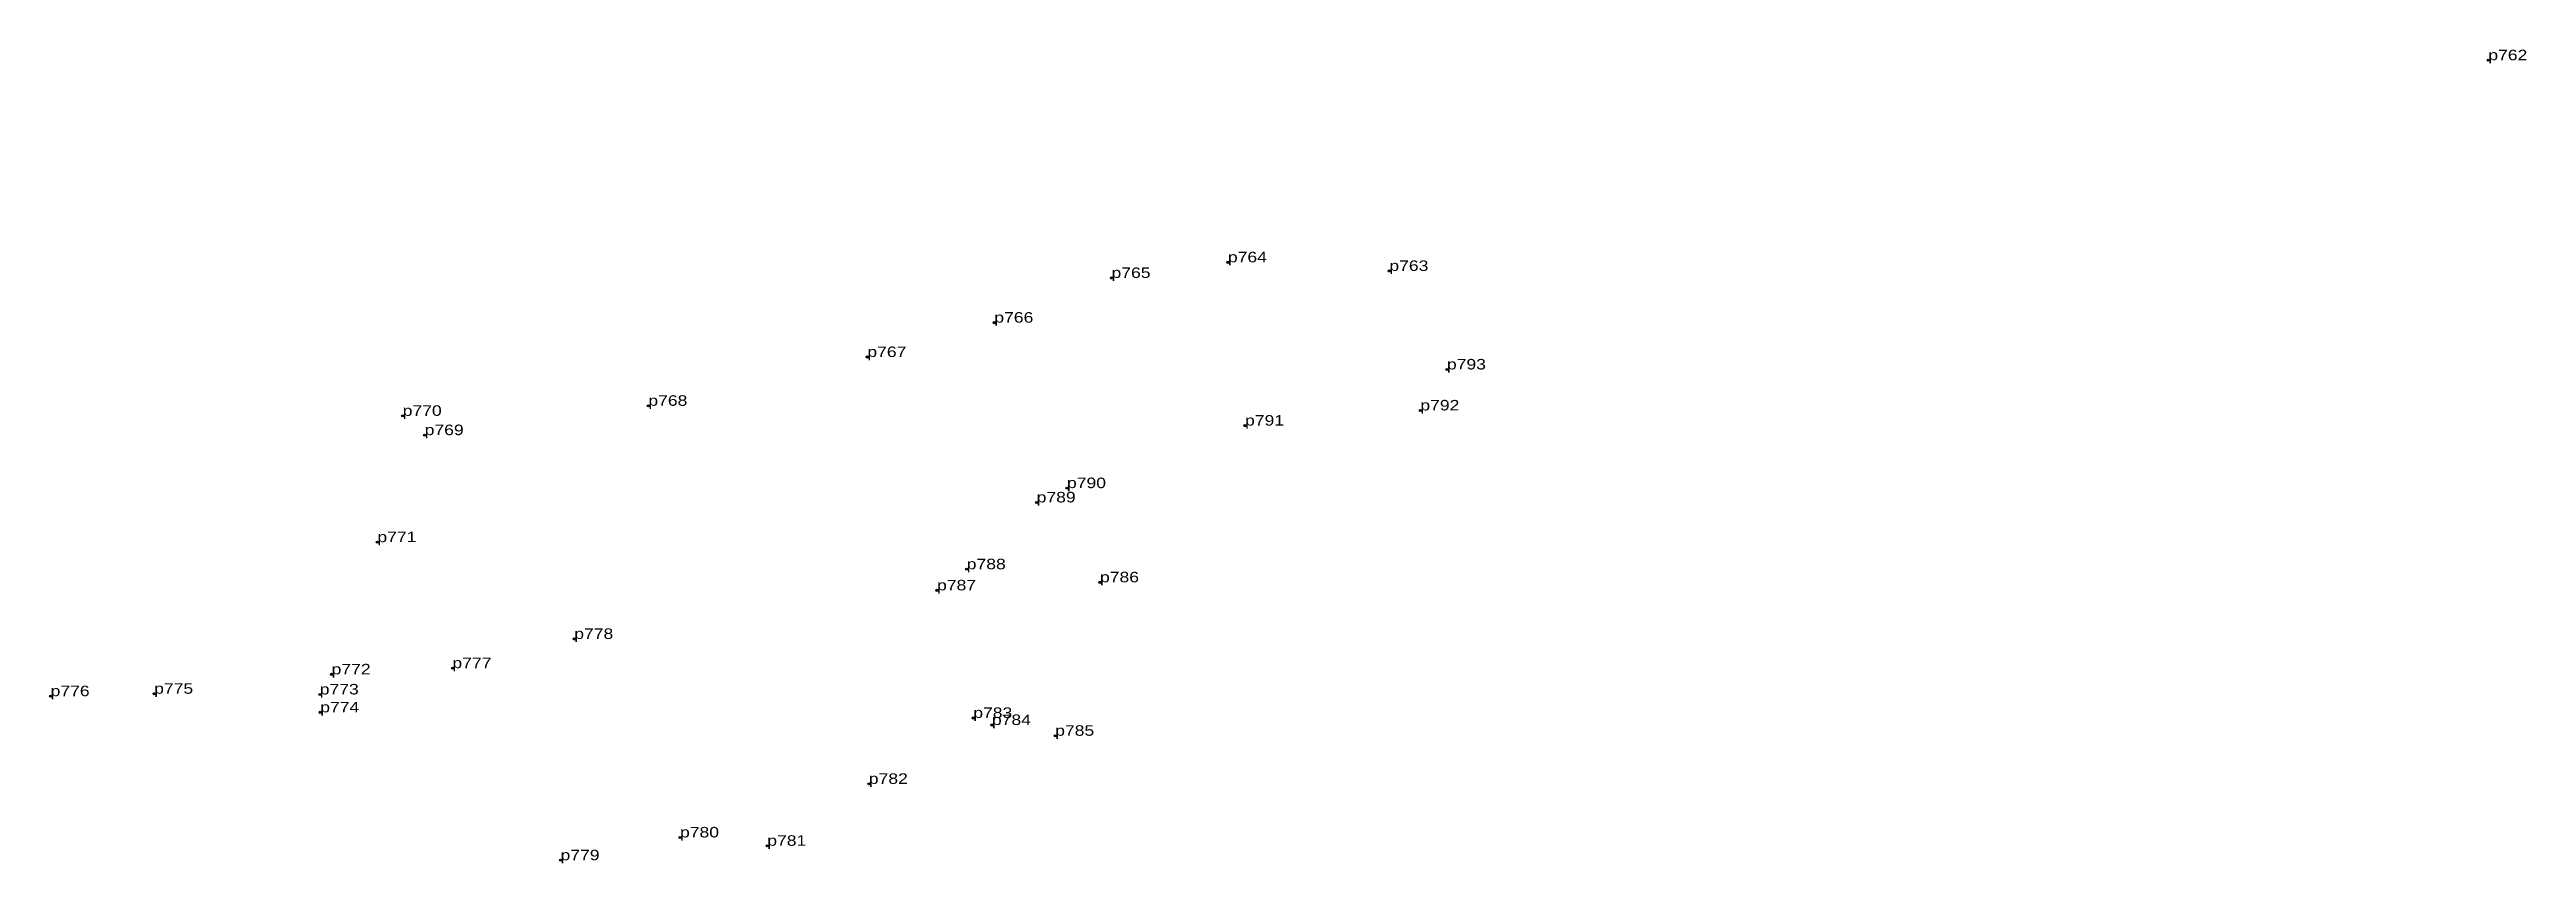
# Model space of a CAD drawing. Header units: metres. Extents: x 537581 to 549531, y 1833517 to 1838960.
# Drawn here: x 546915.8 to 547340.6, y 1838358 to 1838497.4 of the extents above; entities that cross this region are included whole.
import ezdxf

# ---------------------------------------------------------------- set-up
doc = ezdxf.new("R2010")
doc.units = ezdxf.units.M
doc.header["$LTSCALE"] = 0.72
doc.header["$PDMODE"] = 32
doc.header["$PDSIZE"] = 0.36
doc.layers.add('12', color=7, linetype='Continuous')
doc.layers.add('7', color=7, linetype='Continuous')

msp = doc.modelspace()

# ---------------------------------------------------------------- texts
at = {"layer": '12', "width": 1.25}
for s, p in [('p762', (547334.08, 1838495.6)), ('p765', (547097.97, 1838458.3)), ('p764', (547117.93, 1838460.98)), ('p763', (547145.62, 1838459.5)), ('p766', (547077.87, 1838450.64)), ('p767', (547056.1, 1838444.75)), ('p793', (547155.49, 1838442.62)), ('p770', (546976.41, 1838434.67)), ('p768', (547018.54, 1838436.4)), ('p791', (547120.87, 1838433)), ('p792', (547150.93, 1838435.6)), ('p769', (546980.18, 1838431.37)), ('p790', (547090.33, 1838422.29)), ('p789', (547085.13, 1838419.84)), ('p771', (546972.07, 1838413.03)), ('p788', (547073.14, 1838408.39)), ('p787', (547068.05, 1838404.77)), ('p786', (547095.99, 1838406.15)), ('p778', (547005.83, 1838396.45)), ('p772', (546964.22, 1838390.38)), ('p777', (546984.94, 1838391.44)), ('p776', (546916.03, 1838386.64)), ('p775', (546933.79, 1838387.06)), ('p773', (546962.19, 1838386.94)), ('p774', (546962.27, 1838383.87)), ('p783', (547074.26, 1838382.91)), ('p784', (547077.46, 1838381.7)), ('p785', (547088.31, 1838379.86)), ('p782', (547056.35, 1838371.62)), ('p780', (547023.97, 1838362.44)), ('p781', (547038.93, 1838361.01)), ('p779', (547003.48, 1838358.53))]:
    msp.add_text(s, height=1.8, dxfattribs=at).set_placement(p)

# ---------------------------------------------------------------- linework, layer by layer
at = {"layer": '7'}
for p in [(547334.08, 1838495.6), (547117.93, 1838460.98), (547097.97, 1838458.3), (547145.62, 1838459.5), (547077.87, 1838450.64), (547056.1, 1838444.75), (547155.49, 1838442.62), (546976.41, 1838434.67), (547018.54, 1838436.4), (547150.93, 1838435.6), (546980.18, 1838431.37), (547120.87, 1838433), (547090.33, 1838422.29), (547085.13, 1838419.84), (546972.07, 1838413.03), (547068.05, 1838404.77), (547073.14, 1838408.39), (547095.99, 1838406.15), (547005.83, 1838396.45), (546964.22, 1838390.38), (546984.94, 1838391.44), (546916.03, 1838386.64), (546933.79, 1838387.06), (546962.19, 1838386.94), (546962.27, 1838383.87), (547074.26, 1838382.91), (547077.46, 1838381.7), (547088.31, 1838379.86), (547056.35, 1838371.62), (547023.97, 1838362.44), (547003.48, 1838358.53), (547038.93, 1838361.01)]:
    msp.add_point(p, dxfattribs=at)

msp.set_redraw_order([(e.dxf.handle, doc.entitydb.next_handle()) for e in msp.query("TEXT MTEXT ATTDEF DIMENSION ARC_DIMENSION")])  # texts and dimensions are drawn at this point

doc.saveas('drawing.dxf')
